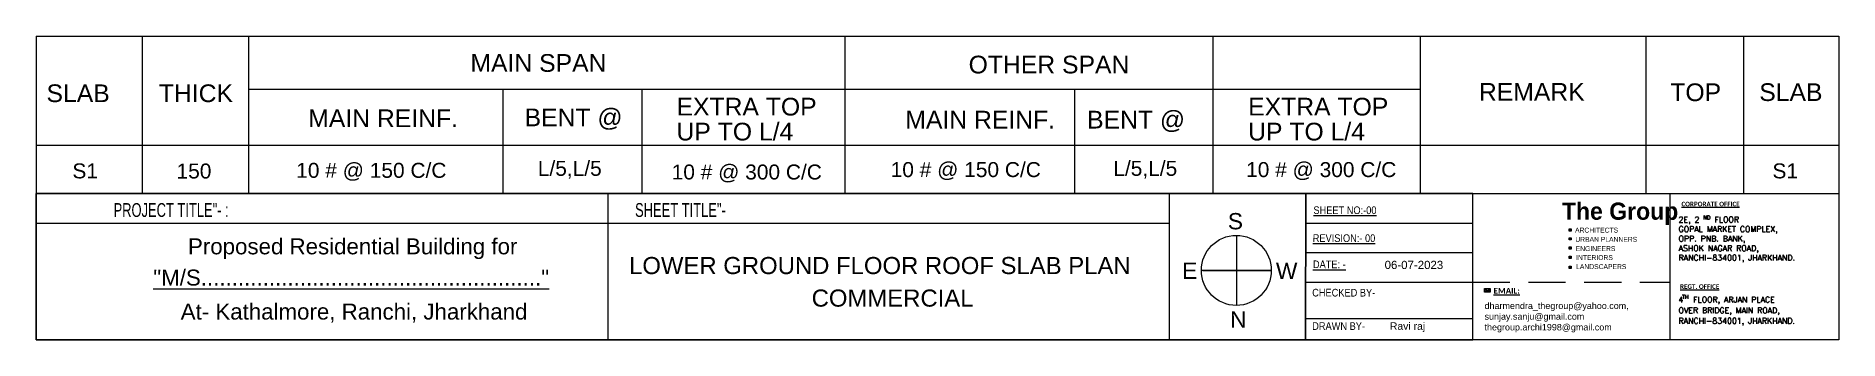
# Model space of a CAD drawing. Header units: inches. Extents: x -13956017 to 293115509, y -946740 to -305538.
# Drawn here: x 1188494 to 1191406, y -922016 to -921526 of the extents above; entities that cross this region are included whole.
import ezdxf
from ezdxf.enums import TextEntityAlignment as Align

# ---------------------------------------------------------------- set-up
doc = ezdxf.new("R2010")
doc.units = ezdxf.units.IN
doc.header["$LTSCALE"] = 6
doc.linetypes.add('DASHED', pattern=[0.75, 0.5, -0.25])
for name, color, linetype, lineweight in [('plan', 7, 'Continuous', 5), ('W', 250, 'Continuous', 5), ('wall', 7, 'Continuous', 30), ('wall high', 7, 'Continuous', 30)]:
    doc.layers.add(name, color=color, linetype=linetype, lineweight=lineweight)
for name, color, linetype in [('RE', 7, 'Continuous'), ('S_text', 7, 'Continuous'), ('WAL', 7, 'Continuous')]:
    doc.layers.add(name, color=color, linetype=linetype)
doc.styles.add('A', font='arial.ttf')
doc.styles.add('ARI', font='arial.ttf')
doc.styles.add('IQ', font='ARIALN.TTF')
doc.styles.add('ROMANS', font='romans.shx')
doc.styles.add('style1', font='arial.ttf')
doc.styles.add('style2', font='eurr____.ttf')
doc.styles.add('style4', font='arial.ttf')

msp = doc.modelspace()

# ---------------------------------------------------------------- texts
at = {"style": 'A'}
for s, height, p in [('MAIN SPAN', 28.59, (1189195.5, -921583.2, 2838.7)), ('OTHER SPAN', 28.59, (1190000.1, -921585.8, 2838.7)), ('SLAB', 28.59, (1188510.8, -921632.1, 2838.7)), ('THICK', 28.59, (1188692.2, -921632.1, 2838.7)), ('REMARK', 28.59, (1190824.3, -921629.9, 2838.7)), ('TOP', 28.59, (1191133.4, -921630.5, 2838.7)), ('SLAB', 28.59, (1191277.1, -921630.3, 2838.7)), ('EXTRA TOP', 28.59, (1189528.3, -921653.7, 2838.7)), ('EXTRA TOP', 28.59, (1190451.6, -921653.7, 2838.7)), ('MAIN REINF.', 28.594, (1188933.5, -921672.5, 2838.7)), ('BENT @', 28.59, (1189283, -921671.1, 2838.7)), ('UP TO L/4', 28.59, (1189528.3, -921694, 2838.7)), ('MAIN REINF.', 28.594, (1189897.9, -921674.7, 2838.7)), ('BENT @', 28.59, (1190191.5, -921674.7, 2838.7)), ('UP TO L/4', 28.59, (1190451.6, -921694, 2838.7)), ('L/5,L/5', 24.17, (1189304.3, -921751.1, 2838.7)), ('L/5,L/5', 24.17, (1190233.8, -921751.1, 2838.7)), ('S1', 24.17, (1188552.6, -921755.2, 2838.7)), ('150', 24.17, (1188720.8, -921755.4, 2838.7)), ('10 # @ 150 C/C', 24.171, (1188914.1, -921754.3, 2838.7)), ('10 # @ 300 C/C', 24.171, (1189520.5, -921757, 2838.7)), ('10 # @ 150 C/C', 24.171, (1189874.2, -921753.1, 2838.7)), ('10 # @ 300 C/C', 24.171, (1190448.3, -921753.1, 2838.7)), ('S1', 24.17, (1191298.4, -921755.2, 2838.7))]:
    msp.add_text(s, height=height, dxfattribs=at).set_placement(p)
at = {"layer": 'S_text', "lineweight": 15, "style": 'style4'}
for s, p in [('S', (1190431, -921824.3, 2838.7)), ('E', (1190357.2, -921904.2, 2838.7)), ('W', (1190513.8, -921904.5, 2838.7)), ('N', (1190435.7, -921982.9, 2838.7))]:
    msp.add_text(s, height=26.3, dxfattribs=at).set_placement(p, align=Align.MIDDLE_CENTER)
at = {"layer": 'WAL', "lineweight": 30}
for s, height, style, p in [('ARCHITECTS', 7.95, 'IQ', (1190979.6, -921842.7, 2838.7)), ('URBAN PLANNERS', 7.953, 'IQ', (1190980, -921857.6, 2838.7)), ('ENGINEERS', 7.95, 'IQ', (1190980.6, -921872.5, 2838.7)), ('LANDSCAPERS', 7.953, 'IQ', (1190981.3, -921901.6, 2838.7)), ('INTERIORS', 7.95, 'IQ', (1190981.3, -921887, 2838.7)), ('    dharmendra_thegroup@yahoo.com,', 10.365, 'ARI', (1190817.3, -921966, 2838.7)), ('    sunjay.sanju@gmail.com', 10.365, 'ARI', (1190817.3, -921983.3, 2838.7)), ('    thegroup.archi1998@gmail.com', 10.365, 'ARI', (1190817.3, -922000.6, 2838.7))]:
    msp.add_text(s, height=height, dxfattribs=dict(at, style=style)).set_placement(p)
at = {"layer": 'WAL', "style": 'ROMANS'}
for s, height, p in [('2E, 2', 9.24, (1191146.8, -921826.3, 2838.7)), ('GOPAL MARKET COMPLEX,', 9.235, (1191146.8, -921841.7, 2838.7)), ('ND', 6.46, (1191186.3, -921821.7, 2838.7)), (' FLOOR', 9.24, (1191198.4, -921826.3, 2838.7)), ('ASHOK NAGAR ROAD,', 9.235, (1191146.8, -921872.5, 2838.7)), ('OPP. PNB. BANK,', 9.235, (1191146.8, -921857.1, 2838.7)), ('RANCHI-834001, JHARKHAND.', 9.235, (1191146.8, -921887.9, 2838.7)), ('4', 9.24, (1191146.6, -921955.5, 2838.7)), ('TH', 6.46, (1191152.5, -921949.6, 2838.7)), (' FLOOR, ARJAN PLACE', 9.235, (1191164, -921955.5, 2838.7)), ('OVER BRIDGE, MAIN ROAD,', 9.235, (1191146.7, -921972.9, 2838.7)), ('RANCHI-834001, JHARKHAND.', 9.235, (1191146.7, -921989.7, 2838.7))]:
    msp.add_text(s, height=height, dxfattribs=at).set_placement(p)
at = {"layer": 'WAL', "lineweight": 30, "insert": (1190958.4, -921794.2, 2838.7), "char_height": 27.786, "attachment_point": 1, "style": 'ARI'}
msp.add_mtext_dynamic_manual_height_columns('{\\fCityBlueprint|b1|i0|c2|p2;The Group}', width=2698.912, gutter_width=9.09, heights=[0], dxfattribs=at)
at = {"layer": 'WAL', "attachment_point": 1, "style": 'ARI'}
for s, width, insert, char_height in [('{\\fCandara|b1|i0|c0|p34;\\LCORPORATE OFFICE}', 106.427, (1191151.4, -921792.9, 2838.7), 7.4), ('{\\fCandara|b1|i0|c0|p34;\\LREGT. OFFICE}', 106.427, (1191149.1, -921926.1, 2838.7), 7.4), ('{\\fCandara|b1|i0|c0|p34;\\LEMAIL:}', 1.582, (1190848, -921931.9, 2838.7), 9.343)]:
    msp.add_mtext_dynamic_manual_height_columns(s, width=width, gutter_width=9.09, heights=[0], dxfattribs=dict(at, insert=insert, char_height=char_height))
at = {"layer": 'wall', "style": 'ARI'}
for s, p in [('Proposed Residential Building for', (1189005.3, -921864.9, 2838.7)), ('At- Kathalmore, Ranchi, Jharkhand', (1189007.5, -921970.2, 2838.7))]:
    msp.add_text(s, height=25.759, rotation=0.0024, dxfattribs=at).set_placement(p, align=Align.MIDDLE_CENTER)
at = {"layer": 'wall high', "lineweight": 25, "style": 'style2'}
for s, height, rotation, width, p in [('PROJECT TITLE"- :', 22.287, 360, 0.7, (1188619.1, -921817.4, 2838.7)), ('SHEET TITLE"-', 22.287, 360, 0.7, (1189461.4, -921817.4, 2838.7)), ('%%USHEET NO:-00', 12.382, 359.9245, 0.9, (1190557, -921812.7, 2838.7)), ('%%UREVISION:- 00', 12.382, 359.9245, 0.9, (1190555.9, -921857.8, 2838.7)), ('%%UDATE: -', 12.38, 359.9245, 0.9, (1190556.2, -921900.1, 2838.7)), ('CHECKED BY-', 12.382, 359.9245, 0.9, (1190555, -921945.8, 2838.7)), ('DRAWN BY-', 12.38, 359.9245, 0.9, (1190555, -921999.7, 2838.7))]:
    msp.add_text(s, height=height, rotation=rotation, dxfattribs=dict(at, width=width)).set_placement(p)
at = {"layer": 'wall high', "lineweight": 25, "style": 'ARI'}
msp.add_text('%%U"M/S......................................................."', height=25.759, rotation=0.0024, dxfattribs=at).set_placement((1189002.9, -921915.3, 2838.7), align=Align.MIDDLE_CENTER)
at = {"layer": 'wall high', "lineweight": 25}
for s, height, rotation, style, p in [('LOWER GROUND FLOOR ROOF SLAB PLAN', 27.612, 0.0024, 'ARI', (1189451.7, -921909.7, 2950.1)), ('06-07-2023', 13.24, 359.9245, 'style1', (1190672, -921901.4, 2838.7)), ('COMMERCIAL', 27.61, 0.0024, 'ARI', (1189746.6, -921962.2, 2794.1)), ('Ravi raj', 12.03, 359.9245, 'style1', (1190680.5, -921999.6, 2838.7))]:
    msp.add_text(s, height=height, rotation=rotation, dxfattribs=dict(at, style=style)).set_placement(p)

# ---------------------------------------------------------------- hatches: boundary and pattern name
at = {"layer": 'WAL', "lineweight": 0}
h = msp.add_hatch(color=84, dxfattribs=at)
h.dxf.hatch_style = 1
h.paths.add_polyline_path([(1190973.4, -921840.5), (1190969.8, -921840.5), (1190969.8, -921836.9), (1190973.4, -921836.9)])
h = msp.add_hatch(color=1, dxfattribs=at)
h.dxf.hatch_style = 1
h.paths.add_polyline_path([(1190973.4, -921854.5), (1190969.8, -921854.5), (1190969.8, -921850.9), (1190973.4, -921850.9)])
h = msp.add_hatch(color=5, dxfattribs=at)
h.dxf.hatch_style = 1
h.paths.add_polyline_path([(1190973.4, -921869.5), (1190969.8, -921869.5), (1190969.8, -921865.9), (1190973.4, -921865.9)])
at = {"layer": 'WAL', "lineweight": 0, "true_color": 0xe0e000}
h = msp.add_hatch(color=52, dxfattribs=at)
h.dxf.hatch_style = 1
h.paths.add_polyline_path([(1190973.4, -921884.5), (1190969.8, -921884.5), (1190969.8, -921880.9), (1190973.4, -921880.9)])
at = {"layer": 'WAL', "lineweight": 30}
h = msp.add_hatch(color=7, dxfattribs=at)
h.dxf.hatch_style = 1
h.paths.add_polyline_path([(1190973.4, -921900.4), (1190969.8, -921900.4), (1190969.8, -921896.8), (1190973.4, -921896.8)])

# ---------------------------------------------------------------- linework, layer by layer
for p, q in [((1188493.9, -921525.5, 2838.7), (1188493.9, -921779.8, 2838.7)), ((1188493.9, -921525.5, 2838.7), (1191405.8, -921525.5, 2838.7)), ((1188493.9, -921525.5, 2838.7), (1188665.5, -921525.5, 2838.7)), ((1188665.5, -921525.5, 2838.7), (1188665.5, -921779.8, 2838.7)), ((1188837, -921525.5, 2838.7), (1188837, -921779.8, 2838.7)), ((1188837, -921525.5, 2838.7), (1189834.9, -921525.5, 2838.7)), ((1189800, -921525.5, 2838.7), (1189800, -921779.8, 2838.7)), ((1190394.5, -921525.5, 2838.7), (1190394.5, -921779.8, 2838.7)), ((1190561, -921525.5, 2838.7), (1191084.8, -921525.5, 2838.7)), ((1190729.2, -921525.5, 2838.7), (1190729.2, -921779.8, 2838.7)), ((1190997.4, -921525.5, 2838.7), (1191160.6, -921525.5, 2838.7)), ((1191093.8, -921525.5, 2838.7), (1191093.8, -921779.8, 2838.7)), ((1191251.7, -921525.5, 2838.7), (1191251.7, -921779.8, 2838.7)), ((1191251.7, -921525.5, 2838.7), (1191251.7, -921779.8, 2838.7)), ((1191405.8, -921525.5, 2838.7), (1191405.8, -921779.8, 2838.7)), ((1191405.8, -921525.5, 2838.7), (1191405.8, -921779.8, 2838.7)), ((1188493.9, -921616.2, 2838.7), (1188493.9, -921779.8, 2838.7)), ((1188665.5, -921616.2, 2838.7), (1188665.5, -921779.8, 2838.7)), ((1188837, -921611.3, 2838.7), (1190729.2, -921611.3, 2838.7)), ((1188837, -921616.2, 2838.7), (1188837, -921779.8, 2838.7)), ((1189247.9, -921611.3, 2838.7), (1189247.9, -921779.8, 2838.7)), ((1189247.9, -921611.3, 2838.7), (1189247.9, -921779.8, 2838.7)), ((1189472.2, -921611.3, 2838.7), (1189472.2, -921779.8, 2838.7)), ((1190170.9, -921611.3, 2838.7), (1190170.9, -921779.8, 2838.7)), ((1190170.9, -921611.3, 2838.7), (1190170.9, -921779.8, 2838.7)), ((1190170.9, -921616.2, 2838.7), (1190170.9, -921779.8, 2838.7)), ((1190394.5, -921616.2, 2838.7), (1190394.5, -921779.8, 2838.7)), ((1191093.8, -921616.2, 2838.7), (1191093.8, -921779.8, 2838.7)), ((1191251.7, -921616.2, 2838.7), (1191251.7, -921779.8, 2838.7)), ((1191251.7, -921616.2, 2838.7), (1191251.7, -921779.8, 2838.7)), ((1191405.8, -921616.2, 2838.7), (1191405.8, -921779.8, 2838.7)), ((1190170.9, -921687.2, 2838.7), (1190170.9, -921701.8, 2838.7)), ((1188493.9, -921701.8, 2838.7), (1191405.8, -921701.8, 2838.7)), ((1189247.9, -921701.9, 2838.7), (1189247.9, -921701.8, 2838.7)), ((1188493.9, -921779.8, 2838.7), (1191405.8, -921779.8, 2838.7)), ((1190170.9, -921775.2, 2838.7), (1190170.9, -921779.8, 2838.7)), ((1190170.9, -921777.5, 2838.7), (1190170.9, -921779.8, 2838.7))]:
    msp.add_line(p, q)
at = {"layer": 'plan', "ltscale": 0.6}
for p, q in [((1190007.5, -921779.8, 2838.7), (1190979.2, -921779.8, 2838.7)), ((1190234.4, -921779.8, 2838.7), (1190789.5, -921779.8, 2838.7)), ((1190502.8, -921779.8, 2838.7), (1190979.2, -921779.8, 2838.7))]:
    msp.add_line(p, q, dxfattribs=at)
at = {"layer": 'RE', "color": 7, "linetype": 'Continuous', "lineweight": 25, "ltscale": 75}
for p, q in [((1190641.2, -921525.5, 2838.7), (1191405.8, -921525.5, 2838.7)), ((1190657.7, -921779.8, 2838.7), (1191405.8, -921779.8, 2838.7))]:
    msp.add_line(p, q, dxfattribs=at)
at = {"layer": 'S_text', "lineweight": 15}
for p, q in [((1190432.5, -921847.2, 2838.7), (1190432.5, -921960.2, 2838.7)), ((1190489.1, -921903.7, 2838.7), (1190376, -921903.7, 2838.7)), ((1190378.3, -921903.7, 2838.7), (1190489.1, -921903.7, 2838.7))]:
    msp.add_line(p, q, dxfattribs=at)
msp.add_circle((1190432.5, -921903.7, 2838.7), 56.5, dxfattribs=at)
at = {"layer": 'W', "lineweight": 5, "ltscale": 20}
for p, q in [((1190525.7, -921525.5, 2838.7), (1191308.4, -921525.5, 2838.7)), ((1188493.9, -921779.8, 2838.7), (1189388.8, -921779.8, 2838.7))]:
    msp.add_line(p, q, dxfattribs=at)
at = {"layer": 'WAL'}
for p, q in [((1190833.6, -921933, 2838.7), (1190838, -921936.2, 2838.7)), ((1190833.6, -921933.3, 2838.7), (1190837, -921935.8, 2838.7)), ((1190833.6, -921938.3, 2838.7), (1190837, -921935.8, 2838.7)), ((1190833.7, -921938.5, 2838.7), (1190837.2, -921935.9, 2838.7)), ((1190837.2, -921935.9, 2838.7), (1190838, -921936.5, 2838.7)), ((1190838, -921936.2, 2838.7), (1190842.3, -921933, 2838.7)), ((1190838, -921936.5, 2838.7), (1190838.8, -921935.9, 2838.7)), ((1190842.2, -921938.5, 2838.7), (1190838.8, -921935.9, 2838.7)), ((1190839, -921935.8, 2838.7), (1190842.3, -921933.3, 2838.7)), ((1190842.3, -921938.3, 2838.7), (1190839, -921935.8, 2838.7))]:
    msp.add_line(p, q, dxfattribs=at)
at = {"layer": 'WAL', "color": 250, "lineweight": 9, "ltscale": 100, "elevation": 2838.7}
msp.add_lwpolyline([(1188493.9, -921779.8), (1191405.8, -921779.8), (1191405.8, -922015.9), (1188493.9, -922015.9)], close=True, dxfattribs=at)
at = {"layer": 'WAL', "color": 84, "lineweight": 0, "elevation": 2838.7}
msp.add_lwpolyline([(1190973.4, -921840.5), (1190969.8, -921840.5), (1190969.8, -921836.9), (1190973.4, -921836.9)], close=True, dxfattribs=at)
at = {"layer": 'WAL', "color": 1, "lineweight": 0, "elevation": 2838.7}
msp.add_lwpolyline([(1190973.4, -921854.5), (1190969.8, -921854.5), (1190969.8, -921850.9), (1190973.4, -921850.9)], close=True, dxfattribs=at)
at = {"layer": 'WAL', "color": 5, "lineweight": 0, "elevation": 2838.7}
msp.add_lwpolyline([(1190973.4, -921869.5), (1190969.8, -921869.5), (1190969.8, -921865.9), (1190973.4, -921865.9)], close=True, dxfattribs=at)
at = {"layer": 'WAL', "color": 52, "lineweight": 0, "true_color": 0xe0e000, "elevation": 2838.7}
msp.add_lwpolyline([(1190973.4, -921884.5), (1190969.8, -921884.5), (1190969.8, -921880.9), (1190973.4, -921880.9)], close=True, dxfattribs=at)
at = {"layer": 'WAL', "lineweight": 20, "elevation": 2838.7}
msp.add_lwpolyline([(1190973.4, -921900.4), (1190969.8, -921900.4), (1190969.8, -921896.8), (1190973.4, -921896.8)], close=True, dxfattribs=at)
at = {"layer": 'WAL', "elevation": 2838.7}
msp.add_lwpolyline([(1190833.3, -921932.8), (1190842.6, -921932.8), (1190842.6, -921938.7), (1190833.3, -921938.7)], close=True, dxfattribs=at)
for points in [[(1190833.6, -921933), (1190842.3, -921933)], [(1190833.6, -921938.3), (1190833.6, -921933.3)], [(1190842.2, -921938.5), (1190833.7, -921938.5)], [(1190842.3, -921933.3), (1190842.3, -921938.3)]]:
    msp.add_lwpolyline(points, dxfattribs=at)
at = {"layer": 'wall high', "lineweight": 25}
for p, q in [((1188493.9, -921779.8, 2838.7), (1190814.4, -921779.8, 2838.7)), ((1188493.9, -921779.8, 2838.7), (1190814.4, -921779.8, 2838.7)), ((1188493.9, -921779.8, 2838.7), (1190814.4, -921779.8, 2838.7)), ((1188493.9, -921779.8, 2838.7), (1190814.4, -921779.8, 2838.7)), ((1188493.9, -921779.8, 2838.7), (1188493.9, -922015.9, 2838.7)), ((1190814.4, -921779.8, 2838.7), (1188493.9, -921779.8, 2838.7)), ((1189417.5, -921779.8, 2838.7), (1189417.5, -922015.9, 2838.7)), ((1190544.4, -922015.9, 2838.7), (1190544.7, -921779.8, 2838.7)), ((1190544.7, -921779.8, 2838.7), (1190544.4, -922015.9, 2838.7)), ((1190544.7, -921779.8, 2838.7), (1190544.4, -922015.9, 2838.7)), ((1188493.9, -921827.4, 2838.7), (1188676.1, -921827.4, 2838.7)), ((1188676.1, -921827.4, 2838.7), (1190324.1, -921827.4, 2838.7)), ((1190544.7, -921827.4, 2838.7), (1190814.6, -921827.5, 2838.7)), ((1190544.7, -921875.1, 2838.7), (1190814.6, -921875.1, 2838.7)), ((1190544.7, -921922.7, 2838.7), (1190814.6, -921922.8, 2838.7)), ((1190544.7, -921981.3, 2838.7), (1190814.4, -921981.4, 2838.7)), ((1188493.9, -922015.9, 2838.7), (1190814.4, -922015.9, 2838.7))]:
    msp.add_line(p, q, dxfattribs=at)
at = {"layer": 'wall high', "linetype": 'DASHED', "lineweight": 25, "ltscale": 20}
msp.add_line((1190814.4, -921922.8, 2838.7), (1191133.3, -921922.8, 2838.7), dxfattribs=at)
at = {"layer": 'wall high', "lineweight": 25, "elevation": 2838.7}
for points in [[(1188493.9, -922015.9), (1190814.4, -922015.9), (1190814.4, -921779.8), (1188493.9, -921779.8)], [(1190544.7, -921779.8), (1190324.1, -921779.8), (1190324.1, -922015.9), (1190544.7, -922015.9)], [(1190814.4, -921779.8), (1191405.8, -921779.8), (1191405.8, -922015.9), (1190814.4, -922015.9)], [(1191133.3, -921779.8), (1191405.8, -921779.8), (1191405.8, -922015.9), (1191133.3, -922015.9)]]:
    msp.add_lwpolyline(points, close=True, dxfattribs=at)
msp.add_lwpolyline([(1190544.4, -922015.9), (1190544.7, -921779.8)], dxfattribs=at)

msp.set_redraw_order([(e.dxf.handle, doc.entitydb.next_handle()) for e in msp.query("TEXT MTEXT ATTDEF DIMENSION ARC_DIMENSION")])  # texts and dimensions are drawn at this point

doc.saveas('drawing.dxf')
